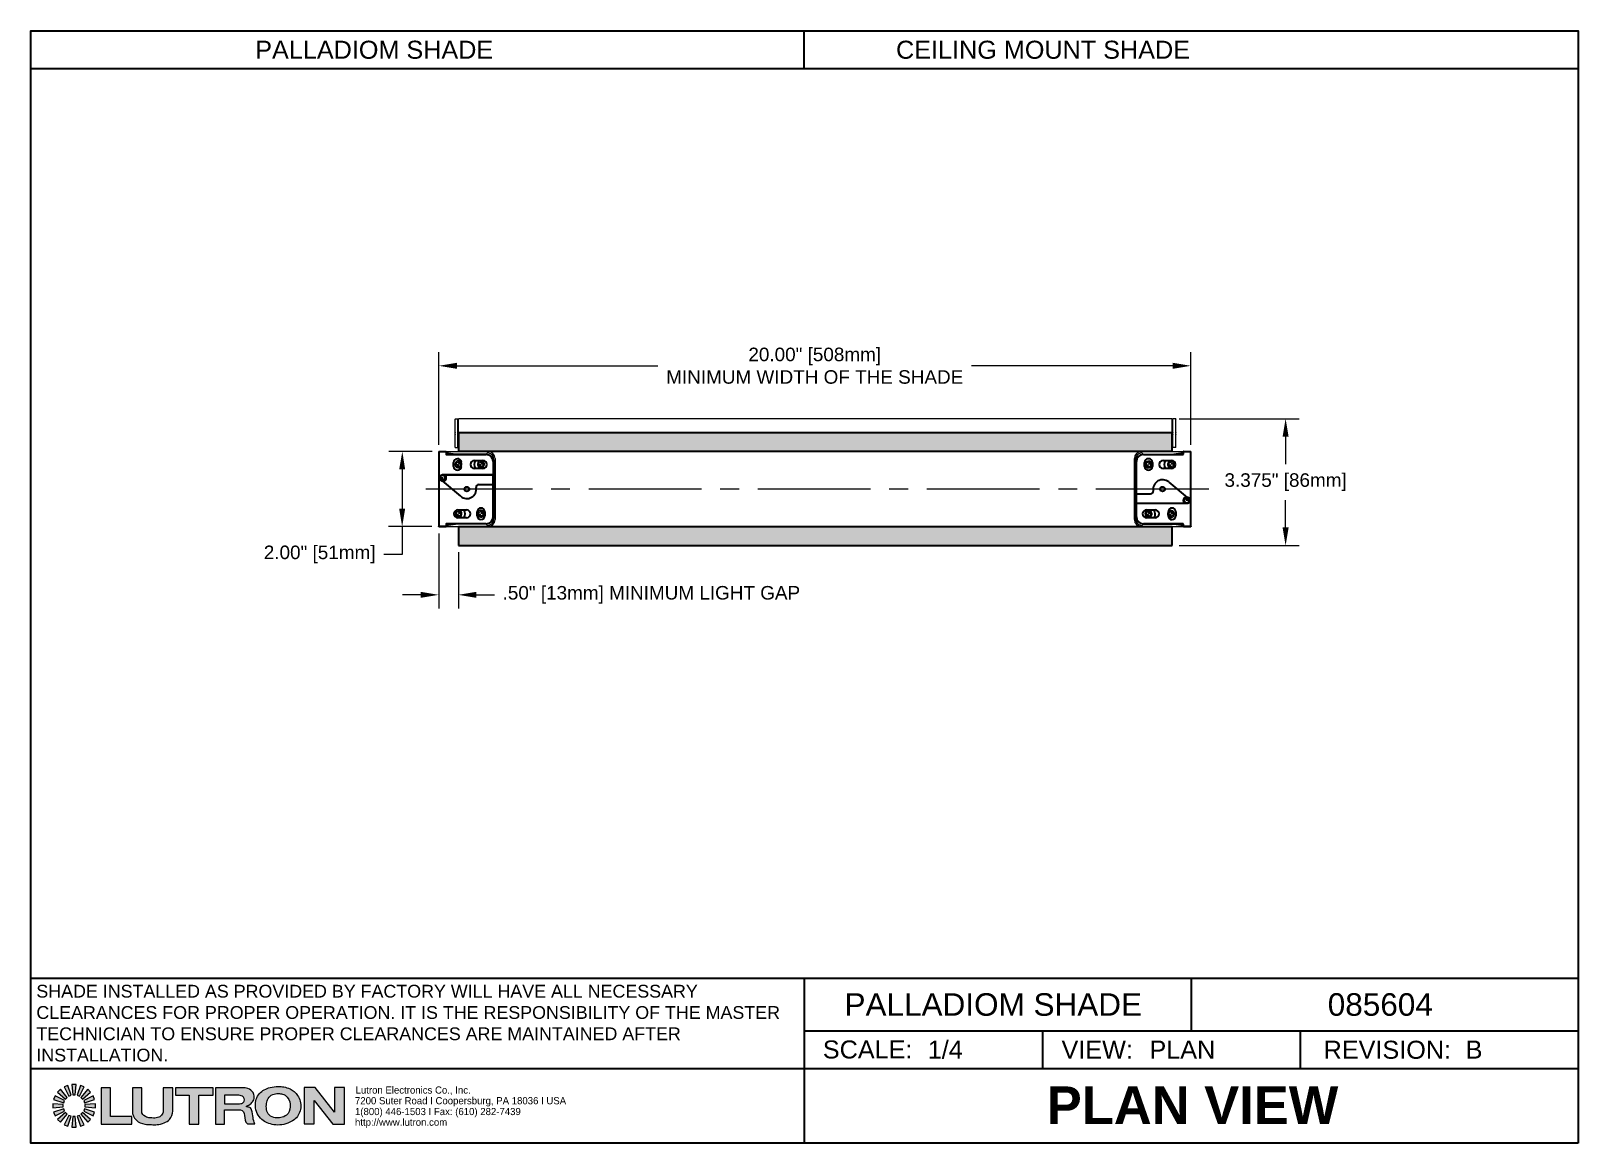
# Paper-space layout 'PALLADIOM_CEILING_MOUNT-PLAN-085604' of a CAD drawing. Header units: inches. Extents: x 0.1 to 10.4, y 0.1 to 7.5.
# The model-space entities are those that its viewports show. They can reach past a viewport. Long polylines and large blocks are cut down to what shows.
import ezdxf
from ezdxf.enums import TextEntityAlignment as Align

# ---------------------------------------------------------------- set-up
doc = ezdxf.new("R2010")
doc.units = ezdxf.units.IN
doc.header["$MEASUREMENT"] = 0
doc.linetypes.add('CENTER2', pattern=[1.125, 0.75, -0.125, 0.125, -0.125])
doc.layers.get('0').update_dxf_attribs({"true_color": 0xc2ced6})
for name, color, linetype, lineweight in [('BORDER', 7, 'Continuous', 30), ('FABRIC-ROLL', 7, 'Continuous', 30), ('HEMBAR', 7, 'Continuous', 9), ('HEMBAR-ENDCAP', 7, 'Continuous', 9), ('SHADE-BRACKET', 7, 'Continuous', 30), ('SHADE-BRACKET_SCREW', 7, 'Continuous', 5), ('SUB-BRACKET', 7, 'Continuous', 18), ('TEXT', 7, 'Continuous', 18)]:
    doc.layers.add(name, color=color, linetype=linetype, lineweight=lineweight)
doc.layers.add('VIEWPORT', color=2, linetype='Continuous')
doc.layers.get('VIEWPORT').off()
doc.styles.get("Standard").update_dxf_attribs({"font": 'arial.ttf'})
doc.styles.add('TEXTSTYLE_4', font='cgomg.ttf')
doc.styles.add('TEXTSTYLE_5', font='cgomgbd.ttf')
doc.dimstyles.new('MM IN LINE', dxfattribs={"dimscale": 0, "dimtxt": 0.09, "dimasz": 0.12, "dimexe": 0.09, "dimexo": 0.045, "dimgap": 0.0625, "dimtad": 0, "dimtih": 1, "dimtoh": 1, "dimrnd": 0.0625, "dimzin": 4, "dimdsep": 46, "dimtxsty": 'Standard', "dimcen": 0.045, "dimclrd": 256, "dimclre": 256, "dimclrt": 256, "dimadec": 0, "dimazin": 1, "dimtfac": 1, "dimtofl": 0, "dimtmove": 0, "dimatfit": 3, "dimfxl": 1, "dimtfill": 1, "dimtolj": 1, "dimtzin": 0, "dimlwd": -1, "dimlwe": -1, "dimarcsym": 0})

# ---------------------------------------------------------------- blocks, each defined once
blk = doc.blocks.new('LANDSCAPE_BORDER')
at = {"layer": 'TEXT'}
h = blk.add_hatch(color=7, dxfattribs=at)
h.paths.add_polyline_path([(0.404, 0.445), (0.42, 0.445), (0.426, 0.515), (0.398, 0.515)])
h.paths.add_polyline_path([(0.42, 0.301), (0.404, 0.301), (0.398, 0.231), (0.426, 0.231)])
h.paths.add_polyline_path([(0.27, 0.359), (0.34, 0.365), (0.34, 0.381), (0.27, 0.387)])
h.paths.add_polyline_path([(0.484, 0.365), (0.554, 0.359), (0.554, 0.387), (0.484, 0.381)])
h.paths.add_polyline_path([(0.432, 0.443), (0.447, 0.437), (0.479, 0.499), (0.454, 0.509)])
h.paths.add_polyline_path([(0.392, 0.303), (0.377, 0.309), (0.345, 0.247), (0.37, 0.237)])
h.paths.add_polyline_path([(0.276, 0.415), (0.343, 0.393), (0.348, 0.408), (0.286, 0.44)])
h.paths.add_polyline_path([(0.476, 0.338), (0.538, 0.306), (0.548, 0.331), (0.482, 0.353)])
h.paths.add_polyline_path([(0.457, 0.429), (0.468, 0.418), (0.522, 0.464), (0.503, 0.483)])
h.paths.add_polyline_path([(0.367, 0.317), (0.356, 0.328), (0.302, 0.282), (0.321, 0.263)])
h.paths.add_polyline_path([(0.302, 0.464), (0.356, 0.418), (0.367, 0.429), (0.321, 0.483)])
h.paths.add_polyline_path([(0.457, 0.317), (0.503, 0.263), (0.522, 0.282), (0.468, 0.328)])
h.paths.add_polyline_path([(0.476, 0.408), (0.482, 0.393), (0.548, 0.415), (0.538, 0.44)])
h.paths.add_polyline_path([(0.348, 0.338), (0.343, 0.353), (0.276, 0.331), (0.286, 0.306)])
h.paths.add_polyline_path([(0.345, 0.499), (0.377, 0.437), (0.392, 0.443), (0.37, 0.509)])
h.paths.add_polyline_path([(0.432, 0.303), (0.454, 0.237), (0.479, 0.247), (0.447, 0.309)])
h = blk.add_hatch(color=7, dxfattribs=at)
edge = h.paths.add_edge_path()
edge.add_line((0.592, 0.25), (0.796, 0.25))
edge.add_line((0.796, 0.25), (0.796, 0.301))
edge.add_line((0.796, 0.301), (0.654, 0.301))
edge.add_line((0.654, 0.301), (0.654, 0.493))
edge.add_line((0.654, 0.493), (0.592, 0.493))
edge.add_line((0.592, 0.493), (0.592, 0.25))
edge = h.paths.add_edge_path()
edge.add_spline(control_points=[(0.8, 0.338), (0.799, 0.315), (0.819, 0.272), (0.877, 0.248), (0.925, 0.248), (0.968, 0.246), (1.01, 0.256), (1.056, 0.282), (1.067, 0.319), (1.068, 0.338)], knot_values=[0, 0, 0, 0, 0.188111, 0.359458, 0.484066, 0.584571, 0.714437, 0.834186, 1, 1, 1, 1], degree=3, periodic=0)
edge.add_line((1.068, 0.338), (1.068, 0.493))
edge.add_line((1.068, 0.493), (1.005, 0.493))
edge.add_line((1.005, 0.493), (1.005, 0.338))
edge.add_spline(control_points=[(1.005, 0.338), (1.004, 0.329), (0.997, 0.308), (0.966, 0.29), (0.934, 0.292), (0.906, 0.292), (0.877, 0.304), (0.862, 0.321), (0.862, 0.338)], knot_values=[0, 0, 0, 0, 0.15202, 0.320142, 0.51822, 0.660899, 0.757095, 1, 1, 1, 1], degree=3, periodic=0)
edge.add_line((0.862, 0.338), (0.862, 0.493))
edge.add_line((0.862, 0.493), (0.8, 0.493))
edge.add_line((0.8, 0.493), (0.8, 0.338))
h.paths.add_polyline_path([(1.086, 0.443), (1.178, 0.443), (1.178, 0.25), (1.241, 0.25), (1.241, 0.443), (1.337, 0.443), (1.337, 0.493), (1.086, 0.493)])
edge = h.paths.add_edge_path()
edge.add_line((1.353, 0.25), (1.412, 0.25))
edge.add_line((1.412, 0.25), (1.412, 0.345))
edge.add_line((1.412, 0.345), (1.519, 0.345))
edge.add_spline(control_points=[(1.519, 0.345), (1.539, 0.344), (1.55, 0.304), (1.548, 0.267), (1.566, 0.254)], knot_values=[0, 0, 0, 0, 0.461097, 1, 1, 1, 1], degree=3, periodic=0)
edge.add_line((1.566, 0.254), (1.615, 0.254))
edge.add_spline(control_points=[(1.615, 0.254), (1.608, 0.266), (1.601, 0.298), (1.599, 0.333), (1.585, 0.365), (1.572, 0.365), (1.559, 0.365)], knot_values=[0, 0, 0, 0, 0.309273, 0.686569, 0.804595, 1, 1, 1, 1], degree=3, periodic=0)
edge.add_line((1.559, 0.365), (1.559, 0.371))
edge.add_spline(control_points=[(1.559, 0.371), (1.571, 0.374), (1.589, 0.386), (1.608, 0.408), (1.611, 0.43), (1.609, 0.451), (1.594, 0.477), (1.567, 0.49), (1.544, 0.493), (1.534, 0.493), (1.529, 0.493)], knot_values=[0, 0, 0, 0, 0.183729, 0.323126, 0.41577, 0.510898, 0.645084, 0.849809, 0.930648, 1, 1, 1, 1], degree=3, periodic=0)
edge.add_line((1.529, 0.493), (1.353, 0.493))
edge.add_line((1.353, 0.493), (1.353, 0.25))
edge = h.paths.add_edge_path()
edge.add_line((1.412, 0.387), (1.501, 0.387))
edge.add_spline(control_points=[(1.501, 0.387), (1.508, 0.387), (1.527, 0.385), (1.547, 0.401), (1.546, 0.423), (1.53, 0.442), (1.511, 0.443), (1.501, 0.443)], knot_values=[0, 0, 0, 0, 0.230109, 0.419054, 0.563256, 0.732365, 1, 1, 1, 1], degree=3, periodic=0)
edge.add_line((1.501, 0.443), (1.412, 0.443))
edge.add_line((1.412, 0.443), (1.412, 0.387))
h.paths.add_polyline_path([(1.942, 0.254), (2.009, 0.254), (2.009, 0.408), (2.133, 0.25), (2.211, 0.25), (2.211, 0.495), (2.145, 0.495), (2.145, 0.331), (2.016, 0.495), (1.942, 0.495)])
edge = h.paths.add_edge_path()
edge.add_spline(control_points=[(1.771, 0.502), (1.752, 0.502), (1.707, 0.496), (1.636, 0.461), (1.606, 0.367), (1.65, 0.275), (1.729, 0.245), (1.795, 0.244), (1.844, 0.26), (1.897, 0.29), (1.93, 0.36), (1.91, 0.441), (1.857, 0.486), (1.81, 0.499), (1.783, 0.502), (1.771, 0.502)], knot_values=[0, 0, 0, 0, 0.06306, 0.155327, 0.255366, 0.367513, 0.466924, 0.528817, 0.591533, 0.641692, 0.734618, 0.832299, 0.906956, 0.958757, 1, 1, 1, 1], degree=3, periodic=0)
edge = h.paths.add_edge_path()
edge.add_spline(control_points=[(1.771, 0.454), (1.758, 0.454), (1.731, 0.452), (1.701, 0.425), (1.691, 0.387), (1.69, 0.348), (1.707, 0.306), (1.749, 0.292), (1.789, 0.292), (1.835, 0.31), (1.857, 0.368), (1.842, 0.426), (1.803, 0.453), (1.78, 0.454), (1.771, 0.454)], knot_values=[0, 0, 0, 0, 0.074304, 0.154386, 0.220079, 0.299568, 0.381617, 0.466113, 0.537445, 0.620684, 0.736064, 0.868297, 0.943341, 1, 1, 1, 1], degree=3, periodic=0)
at = {"layer": 'BORDER'}
for p, q in [((5.269, 7.275), (5.269, 7.525)), ((0.125, 7.275), (10.419, 7.275)), ((0.125, 1.222), (10.419, 1.222)), ((7.844, 1.222), (7.844, 0.872)), ((5.269, 0.872), (10.419, 0.872)), ((6.858, 0.622), (6.858, 0.872)), ((8.573, 0.622), (8.573, 0.872)), ((0.125, 0.622), (10.419, 0.622))]:
    blk.add_line(p, q, dxfattribs=at)
for points in [[(10.419, 0.125), (0.125, 0.125), (0.125, 7.525), (10.419, 7.525), (10.419, 0.125)], [(5.269, 1.222), (5.269, 0.125)]]:
    blk.add_lwpolyline(points, dxfattribs=at)
at = {"layer": 'TEXT', "color": 7, "linetype": 'Continuous'}
for p, q in [((0.286, 0.44), (0.276, 0.415)), ((0.276, 0.415), (0.343, 0.393)), ((0.321, 0.483), (0.302, 0.464)), ((0.27, 0.387), (0.27, 0.359)), ((0.34, 0.381), (0.27, 0.387)), ((0.27, 0.359), (0.34, 0.365)), ((0.343, 0.353), (0.276, 0.331)), ((0.276, 0.331), (0.286, 0.306)), ((0.34, 0.365), (0.34, 0.381)), ((0.302, 0.282), (0.321, 0.263))]:
    blk.add_line(p, q, dxfattribs=at)
at = {"layer": 'TEXT', "color": 7}
for p, q in [((0.348, 0.408), (0.286, 0.44)), ((0.302, 0.464), (0.356, 0.418)), ((0.367, 0.429), (0.321, 0.483)), ((0.37, 0.509), (0.345, 0.499)), ((0.345, 0.499), (0.377, 0.437)), ((0.356, 0.418), (0.367, 0.429)), ((0.392, 0.443), (0.37, 0.509)), ((0.377, 0.437), (0.392, 0.443)), ((0.398, 0.515), (0.404, 0.445)), ((0.426, 0.515), (0.398, 0.515)), ((0.404, 0.445), (0.42, 0.445)), ((0.42, 0.445), (0.426, 0.515)), ((0.454, 0.509), (0.432, 0.443)), ((0.432, 0.443), (0.447, 0.437)), ((0.447, 0.437), (0.479, 0.499)), ((0.479, 0.499), (0.454, 0.509)), ((0.503, 0.483), (0.457, 0.429)), ((0.457, 0.429), (0.468, 0.418)), ((0.468, 0.418), (0.522, 0.464)), ((0.538, 0.44), (0.476, 0.408)), ((0.482, 0.393), (0.548, 0.415)), ((0.522, 0.464), (0.503, 0.483)), ((0.548, 0.415), (0.538, 0.44)), ((0.592, 0.493), (0.592, 0.25)), ((0.654, 0.493), (0.592, 0.493)), ((0.654, 0.301), (0.654, 0.493)), ((0.8, 0.493), (0.8, 0.338)), ((0.862, 0.493), (0.8, 0.493)), ((0.862, 0.338), (0.862, 0.493)), ((1.005, 0.493), (1.005, 0.338)), ((1.068, 0.493), (1.005, 0.493)), ((1.068, 0.338), (1.068, 0.493)), ((1.086, 0.493), (1.086, 0.443)), ((1.337, 0.493), (1.086, 0.493)), ((1.086, 0.443), (1.178, 0.443)), ((1.178, 0.443), (1.178, 0.25)), ((1.241, 0.25), (1.241, 0.443)), ((1.241, 0.443), (1.337, 0.443)), ((1.337, 0.443), (1.337, 0.493)), ((1.353, 0.493), (1.353, 0.25)), ((1.529, 0.493), (1.353, 0.493)), ((1.412, 0.443), (1.412, 0.387)), ((1.501, 0.443), (1.412, 0.443)), ((1.942, 0.495), (1.942, 0.254)), ((2.016, 0.495), (1.942, 0.495)), ((2.145, 0.331), (2.016, 0.495)), ((2.145, 0.495), (2.145, 0.331)), ((2.211, 0.495), (2.145, 0.495)), ((2.211, 0.25), (2.211, 0.495)), ((0.286, 0.306), (0.348, 0.338)), ((0.356, 0.328), (0.302, 0.282)), ((0.321, 0.263), (0.367, 0.317)), ((0.343, 0.393), (0.348, 0.408)), ((0.348, 0.338), (0.343, 0.353)), ((0.377, 0.309), (0.345, 0.247)), ((0.367, 0.317), (0.356, 0.328)), ((0.392, 0.303), (0.377, 0.309)), ((0.447, 0.309), (0.432, 0.303)), ((0.479, 0.247), (0.447, 0.309)), ((0.468, 0.328), (0.457, 0.317)), ((0.457, 0.317), (0.503, 0.263)), ((0.522, 0.282), (0.468, 0.328)), ((0.476, 0.408), (0.482, 0.393)), ((0.482, 0.353), (0.476, 0.338)), ((0.476, 0.338), (0.538, 0.306)), ((0.548, 0.331), (0.482, 0.353)), ((0.554, 0.387), (0.484, 0.381)), ((0.484, 0.381), (0.484, 0.365)), ((0.484, 0.365), (0.554, 0.359)), ((0.538, 0.306), (0.548, 0.331)), ((0.554, 0.359), (0.554, 0.387)), ((1.412, 0.387), (1.501, 0.387)), ((1.412, 0.25), (1.412, 0.345)), ((1.412, 0.345), (1.519, 0.345)), ((1.559, 0.365), (1.559, 0.371)), ((2.009, 0.254), (2.009, 0.408)), ((2.009, 0.408), (2.133, 0.25)), ((0.345, 0.247), (0.37, 0.237)), ((0.37, 0.237), (0.392, 0.303)), ((0.404, 0.301), (0.398, 0.231)), ((0.398, 0.231), (0.426, 0.231)), ((0.42, 0.301), (0.404, 0.301)), ((0.426, 0.231), (0.42, 0.301)), ((0.432, 0.303), (0.454, 0.237)), ((0.454, 0.237), (0.479, 0.247)), ((0.503, 0.263), (0.522, 0.282)), ((0.592, 0.25), (0.796, 0.25)), ((0.796, 0.301), (0.654, 0.301)), ((0.796, 0.25), (0.796, 0.301)), ((1.178, 0.25), (1.241, 0.25)), ((1.353, 0.25), (1.412, 0.25)), ((1.566, 0.254), (1.615, 0.254)), ((1.942, 0.254), (2.009, 0.254)), ((2.133, 0.25), (2.211, 0.25))]:
    blk.add_line(p, q, dxfattribs=at)
for points, knots in [([(1.501, 0.387), (1.508, 0.387), (1.527, 0.385), (1.547, 0.401), (1.546, 0.423), (1.53, 0.442), (1.511, 0.443), (1.501, 0.443)], [0, 0, 0, 0, 0.230109, 0.419054, 0.563256, 0.732365, 1, 1, 1, 1]), ([(1.559, 0.371), (1.571, 0.374), (1.589, 0.386), (1.608, 0.408), (1.611, 0.43), (1.609, 0.451), (1.594, 0.477), (1.567, 0.49), (1.544, 0.493), (1.534, 0.493), (1.529, 0.493)], [0, 0, 0, 0, 0.183729, 0.323126, 0.41577, 0.510898, 0.645084, 0.849809, 0.930648, 1, 1, 1, 1]), ([(1.771, 0.502), (1.752, 0.502), (1.707, 0.496), (1.636, 0.461), (1.606, 0.367), (1.65, 0.275), (1.729, 0.245), (1.795, 0.244), (1.844, 0.26), (1.897, 0.29), (1.93, 0.36), (1.91, 0.441), (1.857, 0.486), (1.81, 0.499), (1.783, 0.502), (1.771, 0.502)], [0, 0, 0, 0, 0.06306, 0.155327, 0.255366, 0.367513, 0.466924, 0.528817, 0.591533, 0.641692, 0.734618, 0.832299, 0.906956, 0.958757, 1, 1, 1, 1]), ([(1.771, 0.454), (1.758, 0.454), (1.731, 0.452), (1.701, 0.425), (1.691, 0.387), (1.69, 0.348), (1.707, 0.306), (1.749, 0.292), (1.789, 0.292), (1.835, 0.31), (1.857, 0.368), (1.842, 0.426), (1.803, 0.453), (1.78, 0.454), (1.771, 0.454)], [0, 0, 0, 0, 0.074304, 0.154386, 0.220079, 0.299568, 0.381617, 0.466113, 0.537445, 0.620684, 0.736064, 0.868297, 0.943341, 1, 1, 1, 1]), ([(0.8, 0.338), (0.799, 0.315), (0.819, 0.272), (0.877, 0.248), (0.925, 0.248), (0.968, 0.246), (1.01, 0.256), (1.056, 0.282), (1.067, 0.319), (1.068, 0.338)], [0, 0, 0, 0, 0.188111, 0.359458, 0.484066, 0.584571, 0.714437, 0.834186, 1, 1, 1, 1]), ([(1.005, 0.338), (1.004, 0.329), (0.997, 0.308), (0.966, 0.29), (0.934, 0.292), (0.906, 0.292), (0.877, 0.304), (0.862, 0.321), (0.862, 0.338)], [0, 0, 0, 0, 0.15202, 0.320142, 0.51822, 0.660899, 0.757095, 1, 1, 1, 1]), ([(1.519, 0.345), (1.539, 0.344), (1.55, 0.304), (1.548, 0.267), (1.566, 0.254)], [0, 0, 0, 0, 0.461097, 1, 1, 1, 1]), ([(1.615, 0.254), (1.608, 0.266), (1.601, 0.298), (1.599, 0.333), (1.585, 0.365), (1.572, 0.365), (1.559, 0.365)], [0, 0, 0, 0, 0.309273, 0.686569, 0.804595, 1, 1, 1, 1])]:
    blk.add_open_spline(points, degree=3, knots=knots, dxfattribs=at)
at = {"layer": 'TEXT', "color": 7, "lineweight": 15}
for s, style, p in [('7200 Suter Road I Coopersburg, PA 18036 I USA', 'TEXTSTYLE_4', (2.281, 0.383)), ('Lutron Electronics Co., Inc.', 'TEXTSTYLE_5', (2.285, 0.454)), ('1(800) 446-1503 I Fax: (610) 282-7439', 'TEXTSTYLE_4', (2.281, 0.311)), ('http://www.lutron.com', 'TEXTSTYLE_4', (2.281, 0.24))]:
    blk.add_text(s, height=0.04772, dxfattribs=dict(at, style=style)).set_placement(p)
at = {"layer": 'TEXT'}
for s, width, gutter_width, heights, insert, char_height, attachment_point in [('SHADE INSTALLED AS PROVIDED BY FACTORY WILL HAVE ALL NECESSARY CLEARANCES FOR PROPER OPERATION. IT IS THE RESPONSIBILITY OF THE MASTER TECHNICIAN TO ENSURE PROPER CLEARANCES ARE MAINTAINED AFTER INSTALLATION.', 5.08027, 0.681, [0.538], (0.161, 1.178), 0.085, 1), ('SCALE:', 1.71457, 1, [0], (5.394, 0.747), 0.12, 4), ('VIEW:', 1.71457, 1, [0], (6.982, 0.747), 0.12, 4), ('REVISION:', 1.71462, 1, [0], (8.726, 0.745), 0.12, 4), ('\\pi1.61459;{\\fArial|b1|i0|c0|p34;PLAN VIEW}', 5.14375, 1, [0], (5.269, 0.502), 0.25, 1)]:
    blk.add_mtext_dynamic_manual_height_columns(s, width=width, gutter_width=gutter_width, heights=heights, dxfattribs=dict(at, insert=insert, char_height=char_height, attachment_point=attachment_point))
blk = doc.blocks.new('LANDSCAPE_TITLE_BK_ATTRIBUTE')
for tag, height, p in [('CONSUMER/CONTRACT_ROLLER________', 0.12, (2.409, 7.4)), ('MOUNT', 0.12, (6.859, 7.4)), ('FAMILY', 0.15, (6.528, 1.047)), ('PN', 0.15, (9.103, 1.047))]:
    blk.add_attdef(tag, text='', height=height).set_placement(p, align=Align.MIDDLE_CENTER)
for tag, p in [('#/#', (6.092, 0.747)), ('VIEW', (7.567, 0.747)), ('REV', (9.671, 0.747))]:
    blk.add_attdef(tag, text='', height=0.12).set_placement(p, align=Align.MIDDLE_LEFT)
blk = doc.blocks.new('*U4')
at = {"layer": 'TEXT', "color": 0, "linetype": 'CENTER2', "transparency": 16777216}
blk.add_line((0.144, 0), (-5.065, 0), dxfattribs=at)
blk = doc.blocks.new('*D17')
at = {"layer": 'Defpoints', "color": 0, "transparency": 16777216}
for p in [(2.596, 4.727), (2.839, 4.726), (2.838, 4.227)]:
    blk.add_point(p, dxfattribs=at)
at = {"layer": 'TEXT', "transparency": 16777216}
for p, q in [((2.794, 4.726), (2.506, 4.727)), ((2.595, 4.607), (2.595, 4.347)), ((2.793, 4.227), (2.505, 4.227)), ((2.595, 4.227), (2.594, 4.042)), ((2.594, 4.042), (2.474, 4.042))]:
    blk.add_line(p, q, dxfattribs=at)
for points in [[(2.575, 4.607), (2.615, 4.607), (2.596, 4.727)], [(2.575, 4.347), (2.615, 4.347), (2.595, 4.227)]]:
    blk.add_solid(points, dxfattribs=at)
at = {"layer": 'TEXT', "transparency": 16777216, "insert": (2.046, 4.042), "char_height": 0.09, "attachment_point": 5, "bg_fill": 3, "box_fill_scale": 1.25, "bg_fill_color": 256, "bg_fill_true_color": 13158600, "bg_fill_transparency": 0}
blk.add_mtext('\\A1;2.00" [51mm]', dxfattribs=at)
blk = doc.blocks.new('*D19')
at = {"layer": 'Defpoints', "color": 0, "transparency": 16777216}
for p in [(2.838, 4.227), (2.969, 4.101), (2.969, 3.773)]:
    blk.add_point(p, dxfattribs=at)
at = {"layer": 'TEXT', "transparency": 16777216}
for p, q in [((2.838, 4.182), (2.838, 3.683)), ((2.969, 4.056), (2.969, 3.683)), ((2.718, 3.773), (2.598, 3.773)), ((3.089, 3.773), (3.209, 3.773))]:
    blk.add_line(p, q, dxfattribs=at)
for points in [[(2.718, 3.793), (2.718, 3.753), (2.838, 3.773)], [(3.089, 3.793), (3.089, 3.753), (2.969, 3.773)]]:
    blk.add_solid(points, dxfattribs=at)
at = {"layer": 'TEXT', "transparency": 16777216, "insert": (4.253, 3.773), "char_height": 0.09, "attachment_point": 5, "bg_fill": 3, "box_fill_scale": 1.25, "bg_fill_color": 256, "bg_fill_true_color": 13158600, "bg_fill_transparency": 0}
blk.add_mtext('\\A1;.50" [13mm] MINIMUM LIGHT GAP', dxfattribs=at)
blk = doc.blocks.new('*D20')
at = {"layer": 'Defpoints', "color": 0, "transparency": 16777216}
for p in [(7.842, 5.297), (2.839, 4.726), (7.842, 4.726)]:
    blk.add_point(p, dxfattribs=at)
at = {"layer": 'TEXT', "transparency": 16777216}
for p, q in [((2.839, 4.771), (2.839, 5.387)), ((7.842, 4.771), (7.842, 5.387)), ((2.959, 5.297), (4.297, 5.297)), ((7.722, 5.297), (6.383, 5.297))]:
    blk.add_line(p, q, dxfattribs=at)
for points in [[(2.959, 5.317), (2.959, 5.277), (2.839, 5.297)], [(7.722, 5.317), (7.722, 5.277), (7.842, 5.297)]]:
    blk.add_solid(points, dxfattribs=at)
at = {"layer": 'TEXT', "transparency": 16777216, "insert": (5.34, 5.297), "char_height": 0.09, "attachment_point": 5, "bg_fill": 3, "box_fill_scale": 1.25, "bg_fill_color": 256, "bg_fill_true_color": 13158600, "bg_fill_transparency": 0}
blk.add_mtext('\\A1;20.00" [508mm]\\PMINIMUM WIDTH OF THE SHADE', dxfattribs=at)
blk = doc.blocks.new('*D21')
at = {"layer": 'Defpoints', "color": 0, "transparency": 16777216}
for p in [(7.719, 4.945), (7.719, 4.101), (8.473, 4.101)]:
    blk.add_point(p, dxfattribs=at)
at = {"layer": 'TEXT', "transparency": 16777216}
for p, q in [((7.764, 4.945), (8.563, 4.945)), ((8.473, 4.825), (8.473, 4.643)), ((8.473, 4.221), (8.473, 4.403)), ((7.764, 4.101), (8.563, 4.101))]:
    blk.add_line(p, q, dxfattribs=at)
for points in [[(8.453, 4.825), (8.493, 4.825), (8.473, 4.945)], [(8.453, 4.221), (8.493, 4.221), (8.473, 4.101)]]:
    blk.add_solid(points, dxfattribs=at)
at = {"layer": 'TEXT', "transparency": 16777216, "insert": (8.473, 4.523), "char_height": 0.09, "attachment_point": 5, "bg_fill": 3, "box_fill_scale": 1.25, "bg_fill_color": 256, "bg_fill_true_color": 13158600, "bg_fill_transparency": 0}
blk.add_mtext('\\A1;3.375" [86mm]', dxfattribs=at)
blk = doc.blocks.new('SHADE-BRACKET-SCREW-085604')
at = {"layer": 'SHADE-BRACKET_SCREW', "linetype": 'Continuous'}
for p, q in [((5.284, 7.931), (5.284, 7.923)), ((5.376, 7.9), (5.322, 7.9)), ((5.361, 7.859), (5.376, 7.9)), ((5.395, 7.971), (5.381, 7.93)), ((5.381, 7.93), (5.434, 7.93)), ((5.884, 7.931), (5.884, 7.923)), ((5.976, 7.9), (5.922, 7.9)), ((5.961, 7.859), (5.976, 7.9)), ((5.995, 7.971), (5.981, 7.93)), ((5.981, 7.93), (6.034, 7.93)), ((23.742, 7.897), (23.688, 7.897)), ((23.727, 7.856), (23.742, 7.897)), ((23.761, 7.968), (23.747, 7.927)), ((23.747, 7.927), (23.801, 7.927)), ((23.838, 7.896), (23.839, 7.904)), ((24.342, 7.897), (24.288, 7.897)), ((24.327, 7.856), (24.342, 7.897)), ((24.361, 7.968), (24.347, 7.927)), ((24.347, 7.927), (24.401, 7.927)), ((24.438, 7.896), (24.439, 7.904)), ((5.284, 6.616), (5.284, 6.608)), ((5.395, 6.656), (5.381, 6.615)), ((5.381, 6.615), (5.434, 6.615)), ((5.884, 6.616), (5.884, 6.608)), ((5.995, 6.656), (5.981, 6.615)), ((5.981, 6.615), (6.034, 6.615)), ((23.761, 6.653), (23.747, 6.612)), ((23.747, 6.612), (23.801, 6.612)), ((23.838, 6.581), (23.839, 6.589)), ((24.361, 6.653), (24.347, 6.612)), ((24.347, 6.612), (24.401, 6.612)), ((24.438, 6.581), (24.439, 6.589)), ((5.376, 6.585), (5.322, 6.585)), ((5.361, 6.544), (5.376, 6.585)), ((5.976, 6.585), (5.922, 6.585)), ((5.961, 6.544), (5.976, 6.585)), ((23.742, 6.582), (23.688, 6.582)), ((23.727, 6.541), (23.742, 6.582)), ((24.342, 6.582), (24.288, 6.582)), ((24.327, 6.541), (24.342, 6.582))]:
    blk.add_line(p, q, dxfattribs=at)
for centre in [(5.378, 7.915), (5.978, 7.915), (23.744, 7.912), (24.344, 7.912), (5.378, 6.6), (5.978, 6.6), (23.744, 6.597), (24.344, 6.597)]:
    blk.add_circle(centre, 0.0583, dxfattribs=at)
for centre, radius, start, end in [((5.378, 7.915), 0.095, 170.4553, 170.4451), ((5.38, 7.921), 0.0956, 178.7059, 183.459), ((5.398, 7.915), 0.075, 136.0155, 151.1786), ((5.385, 7.914), 0.0672, 96.1649, 127.7685), ((5.385, 7.913), 0.0676, 79.1431, 96.1661), ((5.978, 7.915), 0.095, 170.4553, 170.4451), ((5.98, 7.921), 0.0956, 178.7059, 183.459), ((5.998, 7.915), 0.075, 136.0155, 151.1786), ((5.985, 7.914), 0.0672, 96.1649, 127.7685), ((5.985, 7.913), 0.0676, 79.1431, 96.1661), ((23.744, 7.912), 0.095, 350.4553, 350.4451), ((23.737, 7.914), 0.0676, 259.1431, 276.1661), ((23.737, 7.913), 0.0672, 276.1649, 307.7685), ((23.724, 7.912), 0.075, 316.0155, 331.1786), ((23.743, 7.907), 0.0956, 358.7059, 3.459), ((24.344, 7.912), 0.095, 350.4553, 350.4451), ((24.337, 7.914), 0.0676, 259.1431, 276.1661), ((24.337, 7.913), 0.0672, 276.1649, 307.7685), ((24.324, 7.912), 0.075, 316.0155, 331.1786), ((24.343, 7.907), 0.0956, 358.7059, 3.459), ((5.378, 6.6), 0.095, 170.4553, 170.4451), ((5.38, 6.606), 0.0956, 178.7059, 183.459), ((5.398, 6.6), 0.075, 136.0155, 151.1786), ((5.385, 6.599), 0.0672, 96.1649, 127.7685), ((5.385, 6.598), 0.0676, 79.1431, 96.1661), ((5.978, 6.6), 0.095, 170.4553, 170.4451), ((5.98, 6.606), 0.0956, 178.7059, 183.459), ((5.998, 6.6), 0.075, 136.0155, 151.1786), ((5.985, 6.599), 0.0672, 96.1649, 127.7685), ((5.985, 6.598), 0.0676, 79.1431, 96.1661), ((23.744, 6.597), 0.095, 350.4553, 350.4451), ((23.743, 6.592), 0.0956, 358.7059, 3.459), ((24.344, 6.597), 0.095, 350.4553, 350.4451), ((24.343, 6.592), 0.0956, 358.7059, 3.459), ((23.737, 6.599), 0.0676, 259.1431, 276.1661), ((23.737, 6.598), 0.0672, 276.1649, 307.7685), ((23.724, 6.597), 0.075, 316.0155, 331.1786), ((24.337, 6.599), 0.0676, 259.1431, 276.1661), ((24.337, 6.598), 0.0672, 276.1649, 307.7685), ((24.324, 6.597), 0.075, 316.0155, 331.1786)]:
    blk.add_arc(centre, radius, start, end, dxfattribs=at)
for points, knots in [([(5.284, 7.915), (5.284, 7.909), (5.286, 7.897), (5.291, 7.884), (5.297, 7.873), (5.304, 7.864), (5.313, 7.853), (5.328, 7.842), (5.343, 7.835), (5.361, 7.831), (5.372, 7.83), (5.378, 7.831)], [0, 0, 0, 0, 0.125006, 0.250024, 0.312572, 0.375132, 0.500114, 0.625117, 0.750113, 0.875103, 1, 1, 1, 1]), ([(5.305, 7.915), (5.303, 7.921), (5.301, 7.935), (5.303, 7.955), (5.31, 7.974), (5.317, 7.986), (5.322, 7.991)], [0, 0, 0, 0, 0.249043, 0.498197, 0.748334, 1, 1, 1, 1]), ([(5.331, 7.881), (5.328, 7.883), (5.322, 7.887), (5.315, 7.895), (5.309, 7.905), (5.306, 7.911), (5.305, 7.915)], [0, 0, 0, 0, 0.246874, 0.495823, 0.74686, 1, 1, 1, 1]), ([(5.378, 7.831), (5.383, 7.831), (5.394, 7.833), (5.406, 7.837), (5.415, 7.842), (5.421, 7.847), (5.427, 7.852), (5.435, 7.859), (5.441, 7.868), (5.446, 7.877), (5.45, 7.886), (5.452, 7.899), (5.453, 7.91), (5.452, 7.915)], [0, 0, 0, 0, 0.124948, 0.249962, 0.312528, 0.375115, 0.43769, 0.500253, 0.625186, 0.687712, 0.750216, 0.875095, 1, 1, 1, 1]), ([(5.452, 7.915), (5.452, 7.919), (5.452, 7.926), (5.449, 7.937), (5.444, 7.948), (5.437, 7.957), (5.429, 7.965), (5.42, 7.972), (5.409, 7.977), (5.402, 7.979), (5.398, 7.98)], [0, 0, 0, 0, 0.125316, 0.250654, 0.375832, 0.500903, 0.625844, 0.750633, 0.875384, 1, 1, 1, 1]), ([(5.884, 7.915), (5.884, 7.909), (5.886, 7.897), (5.891, 7.884), (5.897, 7.873), (5.904, 7.864), (5.913, 7.853), (5.928, 7.842), (5.943, 7.835), (5.961, 7.831), (5.972, 7.83), (5.978, 7.831)], [0, 0, 0, 0, 0.125006, 0.250024, 0.312572, 0.375132, 0.500114, 0.625117, 0.750113, 0.875103, 1, 1, 1, 1]), ([(5.905, 7.915), (5.903, 7.921), (5.901, 7.935), (5.903, 7.955), (5.91, 7.974), (5.917, 7.986), (5.922, 7.991)], [0, 0, 0, 0, 0.249043, 0.498197, 0.748334, 1, 1, 1, 1]), ([(5.931, 7.881), (5.928, 7.883), (5.922, 7.887), (5.915, 7.895), (5.909, 7.905), (5.906, 7.911), (5.905, 7.915)], [0, 0, 0, 0, 0.246874, 0.495823, 0.74686, 1, 1, 1, 1]), ([(5.978, 7.831), (5.983, 7.831), (5.994, 7.833), (6.006, 7.837), (6.015, 7.842), (6.021, 7.847), (6.027, 7.852), (6.035, 7.859), (6.041, 7.868), (6.046, 7.877), (6.05, 7.886), (6.052, 7.899), (6.053, 7.91), (6.052, 7.915)], [0, 0, 0, 0, 0.124948, 0.249962, 0.312528, 0.375115, 0.43769, 0.500253, 0.625186, 0.687712, 0.750216, 0.875095, 1, 1, 1, 1]), ([(6.052, 7.915), (6.052, 7.919), (6.052, 7.926), (6.049, 7.937), (6.044, 7.948), (6.037, 7.957), (6.029, 7.965), (6.02, 7.972), (6.009, 7.977), (6.002, 7.979), (5.998, 7.98)], [0, 0, 0, 0, 0.125316, 0.250654, 0.375832, 0.500903, 0.625844, 0.750633, 0.875384, 1, 1, 1, 1]), ([(23.744, 7.996), (23.739, 7.996), (23.729, 7.994), (23.717, 7.99), (23.708, 7.985), (23.701, 7.98), (23.695, 7.975), (23.688, 7.968), (23.682, 7.96), (23.677, 7.95), (23.673, 7.941), (23.67, 7.928), (23.67, 7.917), (23.67, 7.912)], [0, 0, 0, 0, 0.124948, 0.249962, 0.312528, 0.375115, 0.43769, 0.500253, 0.625186, 0.687712, 0.750216, 0.875095, 1, 1, 1, 1]), ([(23.67, 7.912), (23.67, 7.908), (23.671, 7.901), (23.674, 7.89), (23.679, 7.879), (23.685, 7.87), (23.694, 7.862), (23.703, 7.855), (23.713, 7.85), (23.721, 7.848), (23.724, 7.847)], [0, 0, 0, 0, 0.125316, 0.250654, 0.375832, 0.500903, 0.625844, 0.750633, 0.875384, 1, 1, 1, 1]), ([(23.838, 7.912), (23.838, 7.918), (23.836, 7.93), (23.831, 7.943), (23.826, 7.954), (23.819, 7.963), (23.809, 7.974), (23.795, 7.985), (23.779, 7.992), (23.762, 7.997), (23.75, 7.997), (23.744, 7.996)], [0, 0, 0, 0, 0.125006, 0.250024, 0.312572, 0.375132, 0.500114, 0.625117, 0.750113, 0.875103, 1, 1, 1, 1]), ([(23.792, 7.946), (23.795, 7.944), (23.801, 7.94), (23.808, 7.932), (23.814, 7.923), (23.816, 7.916), (23.817, 7.912)], [0, 0, 0, 0, 0.246874, 0.495823, 0.74686, 1, 1, 1, 1]), ([(23.817, 7.912), (23.819, 7.906), (23.821, 7.892), (23.819, 7.872), (23.813, 7.853), (23.805, 7.841), (23.801, 7.836)], [0, 0, 0, 0, 0.249043, 0.498197, 0.748334, 1, 1, 1, 1]), ([(24.344, 7.996), (24.339, 7.996), (24.329, 7.994), (24.317, 7.99), (24.308, 7.985), (24.301, 7.98), (24.295, 7.975), (24.288, 7.968), (24.282, 7.96), (24.277, 7.95), (24.273, 7.941), (24.27, 7.928), (24.27, 7.917), (24.27, 7.912)], [0, 0, 0, 0, 0.124948, 0.249962, 0.312528, 0.375115, 0.43769, 0.500253, 0.625186, 0.687712, 0.750216, 0.875095, 1, 1, 1, 1]), ([(24.27, 7.912), (24.27, 7.908), (24.271, 7.901), (24.274, 7.89), (24.279, 7.879), (24.285, 7.87), (24.294, 7.862), (24.303, 7.855), (24.313, 7.85), (24.321, 7.848), (24.324, 7.847)], [0, 0, 0, 0, 0.125316, 0.250654, 0.375832, 0.500903, 0.625844, 0.750633, 0.875384, 1, 1, 1, 1]), ([(24.438, 7.912), (24.438, 7.918), (24.436, 7.93), (24.431, 7.943), (24.426, 7.954), (24.419, 7.963), (24.409, 7.974), (24.395, 7.985), (24.379, 7.992), (24.362, 7.997), (24.35, 7.997), (24.344, 7.996)], [0, 0, 0, 0, 0.125006, 0.250024, 0.312572, 0.375132, 0.500114, 0.625117, 0.750113, 0.875103, 1, 1, 1, 1]), ([(24.392, 7.946), (24.395, 7.944), (24.401, 7.94), (24.408, 7.932), (24.414, 7.923), (24.416, 7.916), (24.417, 7.912)], [0, 0, 0, 0, 0.246874, 0.495823, 0.74686, 1, 1, 1, 1]), ([(24.417, 7.912), (24.419, 7.906), (24.421, 7.892), (24.419, 7.872), (24.413, 7.853), (24.405, 7.841), (24.401, 7.836)], [0, 0, 0, 0, 0.249043, 0.498197, 0.748334, 1, 1, 1, 1]), ([(5.284, 6.6), (5.284, 6.594), (5.286, 6.582), (5.291, 6.569), (5.297, 6.558), (5.304, 6.549), (5.313, 6.538), (5.328, 6.527), (5.343, 6.52), (5.361, 6.516), (5.372, 6.515), (5.378, 6.516)], [0, 0, 0, 0, 0.125006, 0.250024, 0.312572, 0.375132, 0.500114, 0.625117, 0.750113, 0.875103, 1, 1, 1, 1]), ([(5.305, 6.6), (5.303, 6.606), (5.301, 6.62), (5.303, 6.64), (5.31, 6.659), (5.317, 6.671), (5.322, 6.676)], [0, 0, 0, 0, 0.249043, 0.498197, 0.748334, 1, 1, 1, 1]), ([(5.331, 6.566), (5.328, 6.568), (5.322, 6.572), (5.315, 6.58), (5.309, 6.59), (5.306, 6.596), (5.305, 6.6)], [0, 0, 0, 0, 0.246874, 0.495823, 0.74686, 1, 1, 1, 1]), ([(5.378, 6.516), (5.383, 6.516), (5.394, 6.518), (5.406, 6.522), (5.415, 6.527), (5.421, 6.532), (5.427, 6.537), (5.435, 6.544), (5.441, 6.553), (5.446, 6.562), (5.45, 6.571), (5.452, 6.584), (5.453, 6.595), (5.452, 6.6)], [0, 0, 0, 0, 0.124948, 0.249962, 0.312528, 0.375115, 0.43769, 0.500253, 0.625186, 0.687712, 0.750216, 0.875095, 1, 1, 1, 1]), ([(5.452, 6.6), (5.452, 6.604), (5.452, 6.611), (5.449, 6.622), (5.444, 6.633), (5.437, 6.642), (5.429, 6.65), (5.42, 6.657), (5.409, 6.662), (5.402, 6.664), (5.398, 6.665)], [0, 0, 0, 0, 0.125316, 0.250654, 0.375832, 0.500903, 0.625844, 0.750633, 0.875384, 1, 1, 1, 1]), ([(5.884, 6.6), (5.884, 6.594), (5.886, 6.582), (5.891, 6.569), (5.897, 6.558), (5.904, 6.549), (5.913, 6.538), (5.928, 6.527), (5.943, 6.52), (5.961, 6.516), (5.972, 6.515), (5.978, 6.516)], [0, 0, 0, 0, 0.125006, 0.250024, 0.312572, 0.375132, 0.500114, 0.625117, 0.750113, 0.875103, 1, 1, 1, 1]), ([(5.905, 6.6), (5.903, 6.606), (5.901, 6.62), (5.903, 6.64), (5.91, 6.659), (5.917, 6.671), (5.922, 6.676)], [0, 0, 0, 0, 0.249043, 0.498197, 0.748334, 1, 1, 1, 1]), ([(5.931, 6.566), (5.928, 6.568), (5.922, 6.572), (5.915, 6.58), (5.909, 6.59), (5.906, 6.596), (5.905, 6.6)], [0, 0, 0, 0, 0.246874, 0.495823, 0.74686, 1, 1, 1, 1]), ([(5.978, 6.516), (5.983, 6.516), (5.994, 6.518), (6.006, 6.522), (6.015, 6.527), (6.021, 6.532), (6.027, 6.537), (6.035, 6.544), (6.041, 6.553), (6.046, 6.562), (6.05, 6.571), (6.052, 6.584), (6.053, 6.595), (6.052, 6.6)], [0, 0, 0, 0, 0.124948, 0.249962, 0.312528, 0.375115, 0.43769, 0.500253, 0.625186, 0.687712, 0.750216, 0.875095, 1, 1, 1, 1]), ([(6.052, 6.6), (6.052, 6.604), (6.052, 6.611), (6.049, 6.622), (6.044, 6.633), (6.037, 6.642), (6.029, 6.65), (6.02, 6.657), (6.009, 6.662), (6.002, 6.664), (5.998, 6.665)], [0, 0, 0, 0, 0.125316, 0.250654, 0.375832, 0.500903, 0.625844, 0.750633, 0.875384, 1, 1, 1, 1]), ([(23.744, 6.681), (23.739, 6.681), (23.729, 6.679), (23.717, 6.675), (23.708, 6.67), (23.701, 6.665), (23.695, 6.66), (23.688, 6.653), (23.682, 6.645), (23.677, 6.635), (23.673, 6.626), (23.67, 6.613), (23.67, 6.602), (23.67, 6.597)], [0, 0, 0, 0, 0.124948, 0.249962, 0.312528, 0.375115, 0.43769, 0.500253, 0.625186, 0.687712, 0.750216, 0.875095, 1, 1, 1, 1]), ([(23.67, 6.597), (23.67, 6.593), (23.671, 6.586), (23.674, 6.575), (23.679, 6.564), (23.685, 6.555), (23.694, 6.547), (23.703, 6.54), (23.713, 6.535), (23.721, 6.533), (23.724, 6.532)], [0, 0, 0, 0, 0.125316, 0.250654, 0.375832, 0.500903, 0.625844, 0.750633, 0.875384, 1, 1, 1, 1]), ([(23.838, 6.597), (23.838, 6.603), (23.836, 6.615), (23.831, 6.628), (23.826, 6.639), (23.819, 6.648), (23.809, 6.659), (23.795, 6.67), (23.779, 6.677), (23.762, 6.682), (23.75, 6.682), (23.744, 6.681)], [0, 0, 0, 0, 0.125006, 0.250024, 0.312572, 0.375132, 0.500114, 0.625117, 0.750113, 0.875103, 1, 1, 1, 1]), ([(23.792, 6.631), (23.795, 6.629), (23.801, 6.625), (23.808, 6.617), (23.814, 6.608), (23.816, 6.601), (23.817, 6.597)], [0, 0, 0, 0, 0.246874, 0.495823, 0.74686, 1, 1, 1, 1]), ([(23.817, 6.597), (23.819, 6.591), (23.821, 6.577), (23.819, 6.557), (23.813, 6.538), (23.805, 6.526), (23.801, 6.521)], [0, 0, 0, 0, 0.249043, 0.498197, 0.748334, 1, 1, 1, 1]), ([(24.344, 6.681), (24.339, 6.681), (24.329, 6.679), (24.317, 6.675), (24.308, 6.67), (24.301, 6.665), (24.295, 6.66), (24.288, 6.653), (24.282, 6.645), (24.277, 6.635), (24.273, 6.626), (24.27, 6.613), (24.27, 6.602), (24.27, 6.597)], [0, 0, 0, 0, 0.124948, 0.249962, 0.312528, 0.375115, 0.43769, 0.500253, 0.625186, 0.687712, 0.750216, 0.875095, 1, 1, 1, 1]), ([(24.27, 6.597), (24.27, 6.593), (24.271, 6.586), (24.274, 6.575), (24.279, 6.564), (24.285, 6.555), (24.294, 6.547), (24.303, 6.54), (24.313, 6.535), (24.321, 6.533), (24.324, 6.532)], [0, 0, 0, 0, 0.125316, 0.250654, 0.375832, 0.500903, 0.625844, 0.750633, 0.875384, 1, 1, 1, 1]), ([(24.438, 6.597), (24.438, 6.603), (24.436, 6.615), (24.431, 6.628), (24.426, 6.639), (24.419, 6.648), (24.409, 6.659), (24.395, 6.67), (24.379, 6.677), (24.362, 6.682), (24.35, 6.682), (24.344, 6.681)], [0, 0, 0, 0, 0.125006, 0.250024, 0.312572, 0.375132, 0.500114, 0.625117, 0.750113, 0.875103, 1, 1, 1, 1]), ([(24.392, 6.631), (24.395, 6.629), (24.401, 6.625), (24.408, 6.617), (24.414, 6.608), (24.416, 6.601), (24.417, 6.597)], [0, 0, 0, 0, 0.246874, 0.495823, 0.74686, 1, 1, 1, 1]), ([(24.417, 6.597), (24.419, 6.591), (24.421, 6.577), (24.419, 6.557), (24.413, 6.538), (24.405, 6.526), (24.401, 6.521)], [0, 0, 0, 0, 0.249043, 0.498197, 0.748334, 1, 1, 1, 1])]:
    blk.add_open_spline(points, degree=3, knots=knots, dxfattribs=at)
blk = doc.blocks.new('FABRIC-ROLL-085604')
at = {"layer": 'FABRIC-ROLL', "linetype": 'Continuous', "transparency": 33554559, "extrusion": (0, 0, -1)}
h = blk.add_hatch(color=254, dxfattribs=at)
h.paths.add_polyline_path([(-24.377, 6.256), (-24.377, 5.756), (-5.377, 5.756), (-5.377, 6.256)])
h.paths.add_polyline_path([(-24.377, 8.756), (-24.377, 8.256), (-5.377, 8.256), (-5.377, 8.756)])
at = {"layer": 'FABRIC-ROLL', "linetype": 'Continuous', "extrusion": (0, 1, 0)}
for p, q in [((24.377, 8.756), (5.377, 8.756)), ((5.377, 8.756), (5.377, 8.256)), ((24.377, 8.256), (24.377, 8.756)), ((24.377, 8.256), (5.377, 8.256)), ((24.377, 6.256), (5.377, 6.256)), ((5.377, 6.256), (5.377, 5.756)), ((24.377, 5.756), (24.377, 6.256)), ((5.377, 5.756), (24.377, 5.756))]:
    blk.add_line(p, q, dxfattribs=at)
at = {"layer": 'FABRIC-ROLL', "extrusion": (0, 0, -1)}
for p, q in [((5.377, 8.756), (5.377, 8.256)), ((5.377, 5.756), (24.377, 5.756))]:
    blk.add_line(p, q, dxfattribs=at)
blk = doc.blocks.new('HEMBAR-085604')
at = {"layer": 'HEMBAR', "extrusion": (-9.1107e-16, -1, 2.22045e-16)}
for p, q in [((24.377, 9.131), (5.377, 9.131)), ((5.377, 9.131), (5.377, 9.12)), ((5.377, 8.78), (5.377, 9.12)), ((24.377, 9.131), (24.377, 9.12)), ((24.377, 8.78), (24.377, 9.12)), ((5.377, 8.78), (5.377, 8.756)), ((24.377, 8.78), (24.377, 8.756))]:
    blk.add_line(p, q, dxfattribs=at)
blk = doc.blocks.new('HEMBAR-ENDCAP-085604')
at = {"layer": 'HEMBAR-ENDCAP', "extrusion": (-9.1107e-16, -1, 2.22045e-16)}
for p, q in [((5.287, 9.125), (5.287, 9.118)), ((5.287, 9.125), (5.362, 9.125)), ((5.287, 8.774), (5.287, 9.118)), ((5.362, 9.125), (5.362, 9.118)), ((5.362, 8.774), (5.362, 9.118)), ((5.377, 9.11), (5.362, 9.11)), ((24.392, 9.11), (24.377, 9.11)), ((24.467, 9.125), (24.392, 9.125)), ((24.392, 9.125), (24.392, 9.118)), ((24.392, 8.774), (24.392, 9.118)), ((24.467, 9.125), (24.467, 9.118)), ((24.467, 8.774), (24.467, 9.118)), ((5.287, 8.774), (5.287, 8.765)), ((5.287, 8.721), (5.287, 8.765)), ((5.287, 8.721), (5.287, 8.712)), ((5.287, 8.368), (5.287, 8.712)), ((5.362, 8.774), (5.362, 8.765)), ((5.362, 8.721), (5.362, 8.765)), ((5.362, 8.765), (5.377, 8.765)), ((5.362, 8.721), (5.362, 8.712)), ((5.362, 8.721), (5.377, 8.721)), ((5.362, 8.368), (5.362, 8.712)), ((24.392, 8.765), (24.377, 8.765)), ((24.392, 8.721), (24.377, 8.721)), ((24.392, 8.774), (24.392, 8.765)), ((24.392, 8.721), (24.392, 8.765)), ((24.392, 8.721), (24.392, 8.712)), ((24.392, 8.368), (24.392, 8.712)), ((24.467, 8.774), (24.467, 8.765)), ((24.467, 8.721), (24.467, 8.765)), ((24.467, 8.721), (24.467, 8.712)), ((24.467, 8.368), (24.467, 8.712)), ((5.287, 8.368), (5.287, 8.361)), ((5.287, 8.361), (5.362, 8.361)), ((5.362, 8.39), (5.377, 8.39)), ((5.362, 8.368), (5.362, 8.361)), ((24.392, 8.39), (24.377, 8.39)), ((24.392, 8.368), (24.392, 8.361)), ((24.467, 8.361), (24.392, 8.361)), ((24.467, 8.368), (24.467, 8.361))]:
    blk.add_line(p, q, dxfattribs=at)
blk = doc.blocks.new('SHADE-BRACKET-085604')
at = {"layer": 'SHADE-BRACKET', "linetype": 'Continuous'}
for p, q in [((4.853, 8.254), (4.855, 8.256)), ((4.853, 8.254), (4.853, 6.258)), ((4.854, 8.255), (4.855, 8.254)), ((4.855, 8.256), (5.051, 8.256)), ((4.855, 8.254), (4.855, 6.258)), ((4.855, 8.254), (5.051, 8.254)), ((5.051, 8.256), (5.053, 8.254)), ((5.052, 8.255), (5.051, 8.254)), ((5.051, 8.254), (5.051, 8.189)), ((24.669, 8.254), (24.671, 8.256)), ((24.671, 8.254), (24.67, 8.255)), ((24.671, 8.256), (24.867, 8.256)), ((24.671, 8.254), (24.867, 8.254)), ((24.671, 8.189), (24.671, 8.254)), ((24.869, 8.254), (24.867, 8.256)), ((24.868, 8.255), (24.867, 8.254)), ((24.867, 6.258), (24.867, 8.254)), ((24.869, 6.258), (24.869, 8.254)), ((5.061, 8.179), (6.115, 8.179)), ((5.248, 7.863), (5.248, 7.962)), ((5.802, 8.017), (6.03, 8.017)), ((6.301, 7.993), (6.301, 7.633)), ((23.421, 6.881), (23.421, 7.993)), ((23.607, 8.179), (24.661, 8.179)), ((23.639, 7.863), (23.639, 7.962)), ((23.849, 7.962), (23.849, 7.863)), ((24.131, 8.017), (24.358, 8.017)), ((4.903, 7.611), (4.903, 7.501)), ((4.913, 7.493), (4.913, 7.544)), ((4.973, 7.544), (4.913, 7.544)), ((4.92, 7.49), (4.919, 7.49)), ((5.002, 7.512), (4.92, 7.49)), ((4.94, 7.49), (5.005, 7.507)), ((6.301, 7.633), (4.953, 7.633)), ((6.301, 7.631), (4.953, 7.631)), ((5.441, 7.066), (4.953, 7.481)), ((4.983, 7.502), (4.983, 7.488)), ((5.003, 7.512), (5.002, 7.512)), ((5.005, 7.502), (5.005, 7.507)), ((5.016, 7.583), (5.017, 7.517)), ((6.03, 7.807), (5.802, 7.807)), ((6.301, 6.519), (6.301, 7.631)), ((24.358, 7.807), (24.131, 7.807)), ((24.281, 7.446), (24.769, 7.031)), ((5.922, 7.381), (6.303, 7.381)), ((23.419, 7.131), (23.8, 7.131)), ((24.717, 7.01), (24.718, 7.005)), ((24.782, 7.022), (24.718, 7.005)), ((24.72, 7.001), (24.802, 7.022)), ((24.72, 7.001), (24.72, 7.001)), ((24.739, 7.011), (24.739, 7.024)), ((24.802, 7.022), (24.803, 7.022)), ((24.809, 7.019), (24.809, 6.969)), ((24.819, 6.901), (24.819, 7.011)), ((5.364, 6.705), (5.592, 6.705)), ((5.873, 6.55), (5.873, 6.649)), ((6.083, 6.649), (6.083, 6.55)), ((23.419, 6.879), (23.421, 6.881)), ((23.421, 6.879), (23.42, 6.88)), ((23.421, 6.881), (24.769, 6.881)), ((23.421, 6.879), (24.769, 6.879)), ((23.421, 6.519), (23.421, 6.879)), ((23.693, 6.705), (23.92, 6.705)), ((24.474, 6.649), (24.474, 6.55)), ((24.706, 6.929), (24.706, 6.995)), ((24.749, 6.969), (24.809, 6.969)), ((4.853, 6.258), (4.855, 6.256)), ((4.854, 6.257), (4.855, 6.258)), ((5.051, 6.258), (4.855, 6.258)), ((5.051, 6.256), (4.855, 6.256)), ((5.051, 6.323), (5.051, 6.258)), ((5.051, 6.258), (5.052, 6.257)), ((5.051, 6.256), (5.053, 6.258)), ((6.115, 6.333), (5.061, 6.333)), ((5.592, 6.495), (5.364, 6.495)), ((24.661, 6.333), (23.607, 6.333)), ((23.92, 6.495), (23.693, 6.495)), ((24.671, 6.256), (24.669, 6.258)), ((24.67, 6.257), (24.671, 6.258)), ((24.671, 6.258), (24.671, 6.323)), ((24.867, 6.258), (24.671, 6.258)), ((24.867, 6.256), (24.671, 6.256)), ((24.868, 6.257), (24.867, 6.258)), ((24.869, 6.258), (24.867, 6.256))]:
    blk.add_line(p, q, dxfattribs=at)
for centre, radius in [((4.953, 7.556), 0.075), ((5.603, 7.256), 0.0625), ((24.119, 7.256), 0.0625), ((24.769, 6.956), 0.075)]:
    blk.add_circle(centre, radius, dxfattribs=at)
for centre, radius, start, end in [((5.061, 8.189), 0.01, 180, 270), ((5.353, 7.962), 0.105, 2.1798, 180), ((5.353, 7.863), 0.105, 180, 0), ((5.802, 7.912), 0.105, 90, 270), ((5.978, 7.915), 0.181, 145.3934, 216.4709), ((6.03, 7.912), 0.105, 270, 90), ((6.115, 7.993), 0.186, 0, 90), ((23.607, 7.993), 0.186, 90, 180), ((23.744, 7.962), 0.105, 0, 180), ((23.744, 7.863), 0.105, 180, 0), ((24.131, 7.912), 0.105, 90, 270), ((24.344, 7.912), 0.181, 144.4612, 215.5388), ((24.358, 7.912), 0.105, 270, 90), ((24.661, 8.189), 0.01, 270, 360), ((4.953, 7.556), 0.077, 89.9979, 271.7189), ((4.953, 7.556), 0.1, 284.7668, 48.5897), ((4.706, 7.579), 0.31, 0.6236, 3.2303), ((24.119, 7.256), 0.25, 49.5939, 189.1706), ((5.603, 7.256), 0.25, 229.5939, 9.1706), ((5.922, 7.308), 0.0735, 90, 189.1706), ((23.8, 7.204), 0.0735, 270, 9.1706), ((24.769, 6.956), 0.1, 104.7668, 228.5897), ((24.769, 6.956), 0.077, 269.9979, 91.7189), ((5.364, 6.6), 0.105, 90, 270), ((5.378, 6.6), 0.181, 324.4612, 35.5388), ((5.592, 6.6), 0.105, 270, 90), ((5.978, 6.649), 0.105, 0, 180), ((23.693, 6.6), 0.105, 90, 270), ((23.744, 6.597), 0.181, 325.3934, 36.4709), ((23.92, 6.6), 0.105, 270, 90), ((24.369, 6.649), 0.105, 0, 180), ((25.016, 6.933), 0.31, 180.6236, 183.2303), ((5.061, 6.323), 0.01, 90, 180), ((5.978, 6.55), 0.105, 180, 0), ((6.115, 6.519), 0.186, 270, 360), ((23.607, 6.519), 0.186, 180, 270), ((24.369, 6.55), 0.105, 182.1798, 0), ((24.661, 6.323), 0.01, 0, 90)]:
    blk.add_arc(centre, radius, start, end, dxfattribs=at)
for points, knots in [([(4.936, 7.483), (4.936, 7.484), (4.936, 7.486), (4.937, 7.487), (4.938, 7.488), (4.938, 7.489), (4.939, 7.49), (4.94, 7.49), (4.94, 7.49)], [0, 0, 0, 0, 0.350588, 0.499398, 0.630642, 0.744839, 0.843064, 1, 1, 1, 1]), ([(5.005, 7.507), (5.005, 7.507), (5.004, 7.508), (5.004, 7.509), (5.004, 7.51), (5.004, 7.51), (5.003, 7.511), (5.003, 7.511), (5.003, 7.511), (5.003, 7.512), (5.003, 7.512)], [0, 0, 0, 0, 0.200424, 0.380159, 0.537825, 0.672503, 0.784049, 0.873204, 0.942844, 1, 1, 1, 1]), ([(24.718, 7.005), (24.718, 7.005), (24.718, 7.004), (24.718, 7.003), (24.719, 7.002), (24.719, 7.002), (24.719, 7.001), (24.719, 7.001), (24.72, 7.001), (24.72, 7.001), (24.72, 7.001)], [0, 0, 0, 0, 0.200424, 0.380159, 0.537825, 0.672503, 0.784049, 0.873204, 0.942844, 1, 1, 1, 1]), ([(24.787, 7.029), (24.787, 7.028), (24.786, 7.026), (24.785, 7.025), (24.785, 7.024), (24.784, 7.023), (24.783, 7.022), (24.783, 7.022), (24.782, 7.022)], [0, 0, 0, 0, 0.350588, 0.499398, 0.630642, 0.744839, 0.843064, 1, 1, 1, 1])]:
    blk.add_open_spline(points, degree=3, knots=knots, dxfattribs=at)
blk = doc.blocks.new('SUB-BRACKET-085604')
at = {"layer": 'SUB-BRACKET', "linetype": 'Continuous'}
for p, q in [((5.053, 8.256), (5.053, 8.189)), ((5.053, 8.256), (6.165, 8.256)), ((23.557, 8.256), (24.669, 8.256)), ((24.669, 8.189), (24.669, 8.256)), ((5.303, 8.186), (5.053, 8.226)), ((5.061, 8.219), (5.1, 8.219)), ((5.061, 8.217), (5.113, 8.217)), ((5.061, 8.181), (6.115, 8.181)), ((5.084, 8.221), (5.084, 8.219)), ((6.135, 8.186), (5.303, 8.186)), ((6.021, 8.186), (6.021, 8.181)), ((6.107, 8.186), (6.107, 8.181)), ((6.135, 8.192), (6.135, 8.186)), ((6.303, 6.519), (6.303, 7.993)), ((6.323, 8.038), (6.323, 6.474)), ((6.353, 8.068), (6.353, 6.444)), ((23.369, 6.444), (23.369, 8.068)), ((23.399, 6.474), (23.399, 8.038)), ((23.419, 6.519), (23.419, 7.993)), ((23.587, 8.186), (23.587, 8.192)), ((23.587, 8.186), (24.419, 8.186)), ((23.607, 8.181), (24.661, 8.181)), ((23.616, 8.186), (23.616, 8.181)), ((23.701, 8.181), (23.701, 8.186)), ((24.669, 8.226), (24.419, 8.186)), ((24.61, 8.217), (24.661, 8.217)), ((24.622, 8.219), (24.661, 8.219)), ((24.638, 8.219), (24.638, 8.221)), ((6.301, 7.633), (6.302, 7.632)), ((6.301, 7.631), (6.303, 7.633)), ((5.053, 6.286), (5.303, 6.326)), ((5.053, 6.323), (5.053, 6.256)), ((6.165, 6.256), (5.053, 6.256)), ((6.115, 6.331), (5.061, 6.331)), ((5.113, 6.296), (5.061, 6.296)), ((5.1, 6.294), (5.061, 6.294)), ((5.084, 6.294), (5.084, 6.291)), ((6.135, 6.326), (5.303, 6.326)), ((6.021, 6.331), (6.021, 6.326)), ((6.107, 6.326), (6.107, 6.331)), ((6.135, 6.326), (6.135, 6.32)), ((24.669, 6.256), (23.557, 6.256)), ((23.587, 6.326), (24.419, 6.326)), ((23.587, 6.32), (23.587, 6.326)), ((24.661, 6.331), (23.607, 6.331)), ((23.616, 6.326), (23.616, 6.331)), ((23.701, 6.326), (23.701, 6.331)), ((24.419, 6.326), (24.669, 6.286)), ((24.661, 6.296), (24.61, 6.296)), ((24.661, 6.294), (24.622, 6.294)), ((24.638, 6.291), (24.638, 6.294)), ((24.669, 6.256), (24.669, 6.323))]:
    blk.add_line(p, q, dxfattribs=at)
for centre, radius, start, end in [((6.165, 8.068), 0.188, 0, 90), ((23.557, 8.068), 0.188, 90, 180), ((5.061, 8.227), 0.00999, 216.8482, 270.0306), ((5.061, 8.189), 0.008, 180, 270), ((5.061, 8.227), 0.008, 202.5, 270), ((6.115, 7.993), 0.188, 0, 90), ((6.166, 8.192), 0.031, 78.612, 180), ((6.135, 8.038), 0.188, 0, 78.612), ((23.587, 8.038), 0.188, 101.388, 180), ((23.607, 7.993), 0.188, 90, 180), ((23.556, 8.192), 0.031, 0, 101.388), ((24.661, 8.227), 0.008, 270, 337.5), ((24.661, 8.227), 0.0101, 270.0763, 287.8473), ((24.661, 8.189), 0.008, 270, 0), ((24.661, 8.227), 0.01, 287.9693, 305.4192), ((24.661, 8.227), 0.0101, 305.4985, 323.0626), ((5.061, 6.323), 0.008, 90, 180), ((5.061, 6.285), 0.0101, 125.4985, 143.0626), ((5.061, 6.286), 0.008, 90, 157.5), ((5.061, 6.286), 0.01, 107.9693, 125.4192), ((5.061, 6.285), 0.0101, 90.0763, 107.8473), ((6.115, 6.519), 0.188, 270, 0), ((6.166, 6.32), 0.031, 180, 281.388), ((6.165, 6.444), 0.188, 270, 0), ((6.135, 6.474), 0.188, 281.388, 0), ((23.557, 6.444), 0.188, 180, 270), ((23.587, 6.474), 0.188, 180, 258.612), ((23.607, 6.519), 0.188, 180, 270), ((23.556, 6.32), 0.031, 258.612, 0), ((24.661, 6.323), 0.008, 0, 90), ((24.661, 6.286), 0.00999, 36.8482, 90.0306), ((24.661, 6.286), 0.008, 22.5, 90)]:
    blk.add_arc(centre, radius, start, end, dxfattribs=at)
blk = doc.blocks.new('ROLL-085604')
at = {"layer": 'FABRIC-ROLL'}
blk.add_blockref('FABRIC-ROLL-085604', (0, 0), dxfattribs=at)
at = {"layer": 'HEMBAR'}
blk.add_blockref('HEMBAR-085604', (0, 0), dxfattribs=at)
at = {"layer": 'HEMBAR-ENDCAP'}
blk.add_blockref('HEMBAR-ENDCAP-085604', (0, 0), dxfattribs=at)
at = {"layer": 'SHADE-BRACKET'}
blk.add_blockref('SHADE-BRACKET-085604', (0, 0), dxfattribs=at)
at = {"layer": 'SUB-BRACKET'}
blk.add_blockref('SUB-BRACKET-085604', (0, 0), dxfattribs=at)
blk = doc.blocks.new('SYSTEM-085604')
at = {"layer": 'SHADE-BRACKET'}
blk.add_blockref('ROLL-085604', (0, 0), dxfattribs=at)
at = {"layer": 'SHADE-BRACKET_SCREW'}
blk.add_blockref('SHADE-BRACKET-SCREW-085604', (0, 0), dxfattribs=at)

msp = doc.modelspace()

# ---------------------------------------------------------------- block references
for name in ['SHADE-BRACKET-085604', 'SUB-BRACKET-085604', 'SHADE-BRACKET-SCREW-085604']:
    msp.add_blockref(name, (0, 0))
at = {"layer": 'SHADE-BRACKET'}
msp.add_blockref('SYSTEM-085604', (0, 0), dxfattribs=at)

psp = doc.layouts.new('PALLADIOM_CEILING_MOUNT-PLAN-085604')

# ---------------------------------------------------------------- block references
at = {"layer": 'TEXT'}
psp.add_blockref('LANDSCAPE_BORDER', (0, 0), dxfattribs=at)
psp.add_blockref('LANDSCAPE_TITLE_BK_ATTRIBUTE', (0, 0), dxfattribs=at).add_auto_attribs({'CONSUMER/CONTRACT_ROLLER________': 'PALLADIOM SHADE', 'MOUNT': 'CEILING MOUNT SHADE', 'FAMILY': 'PALLADIOM SHADE', '#/#': '1/4', 'VIEW': 'PLAN', 'REV': 'B', 'PN': '085604'})
at = {"layer": 'TEXT', "linetype": 'CENTER2'}
psp.add_blockref('*U4', (7.81712, 4.47644, -2.29122), dxfattribs=at)

# ---------------------------------------------------------------- viewports
at = {"layer": 'VIEWPORT', "view_target_point": (16.21727, 7.75954)}
psp.add_viewport(center=(5.6791, 4.60206), size=(6.9506, 1.8206941), view_center_point=(0, 0), view_height=7.2827763, dxfattribs=at)

# ---------------------------------------------------------------- next in the draw order: dimensions: what is measured, and where the dimension line sits
at = {"layer": 'TEXT'}
dim = psp.add_linear_dim(base=(2.59556, 4.72662), p1=(2.83807, 4.22669), p2=(2.83895, 4.72619), angle=89.898154, dimstyle='MM IN LINE', override={"dimscale": 1, "dimlfac": -4, "dimpost": '"'}, dxfattribs=at)
dim.commit()
dim.dimension.update_dxf_attribs({"geometry": '*D17', "text_midpoint": (2.04605, 4.04204), "dimtype": 161})

# ---------------------------------------------------------------- next in the draw order: dimensions: what is measured, and where the dimension line sits
for base, p1, p2, text, picture, middle in [((7.84162, 5.2969), (2.83857, 4.72569), (7.84162, 4.72569), '<>\\PMINIMUM WIDTH OF THE SHADE', '*D20', (5.34009, 5.2969)), ((2.96894, 3.77341), (2.83807, 4.22669), (2.96894, 4.10119), '<> MINIMUM LIGHT GAP', '*D19', (4.25288, 3.77341))]:
    dim = psp.add_linear_dim(base=base, p1=p1, p2=p2, text=text, dimstyle='MM IN LINE', override={"dimscale": 1, "dimlfac": -4, "dimpost": '"'}, dxfattribs=at)
    dim.commit()
    dim.dimension.update_dxf_attribs({"geometry": picture, "text_midpoint": middle})

# ---------------------------------------------------------------- next in the draw order: dimensions: what is measured, and where the dimension line sits
dim = psp.add_linear_dim(base=(8.47331, 4.10119), p1=(7.71894, 4.94494), p2=(7.71894, 4.10119), angle=90, dimstyle='MM IN LINE', override={"dimscale": 1, "dimdec": 3, "dimlfac": -4, "dimpost": '"'}, dxfattribs=at)
dim.commit()
dim.dimension.update_dxf_attribs({"geometry": '*D21', "text_midpoint": (8.47331, 4.52306)})

doc.saveas('drawing.dxf')
